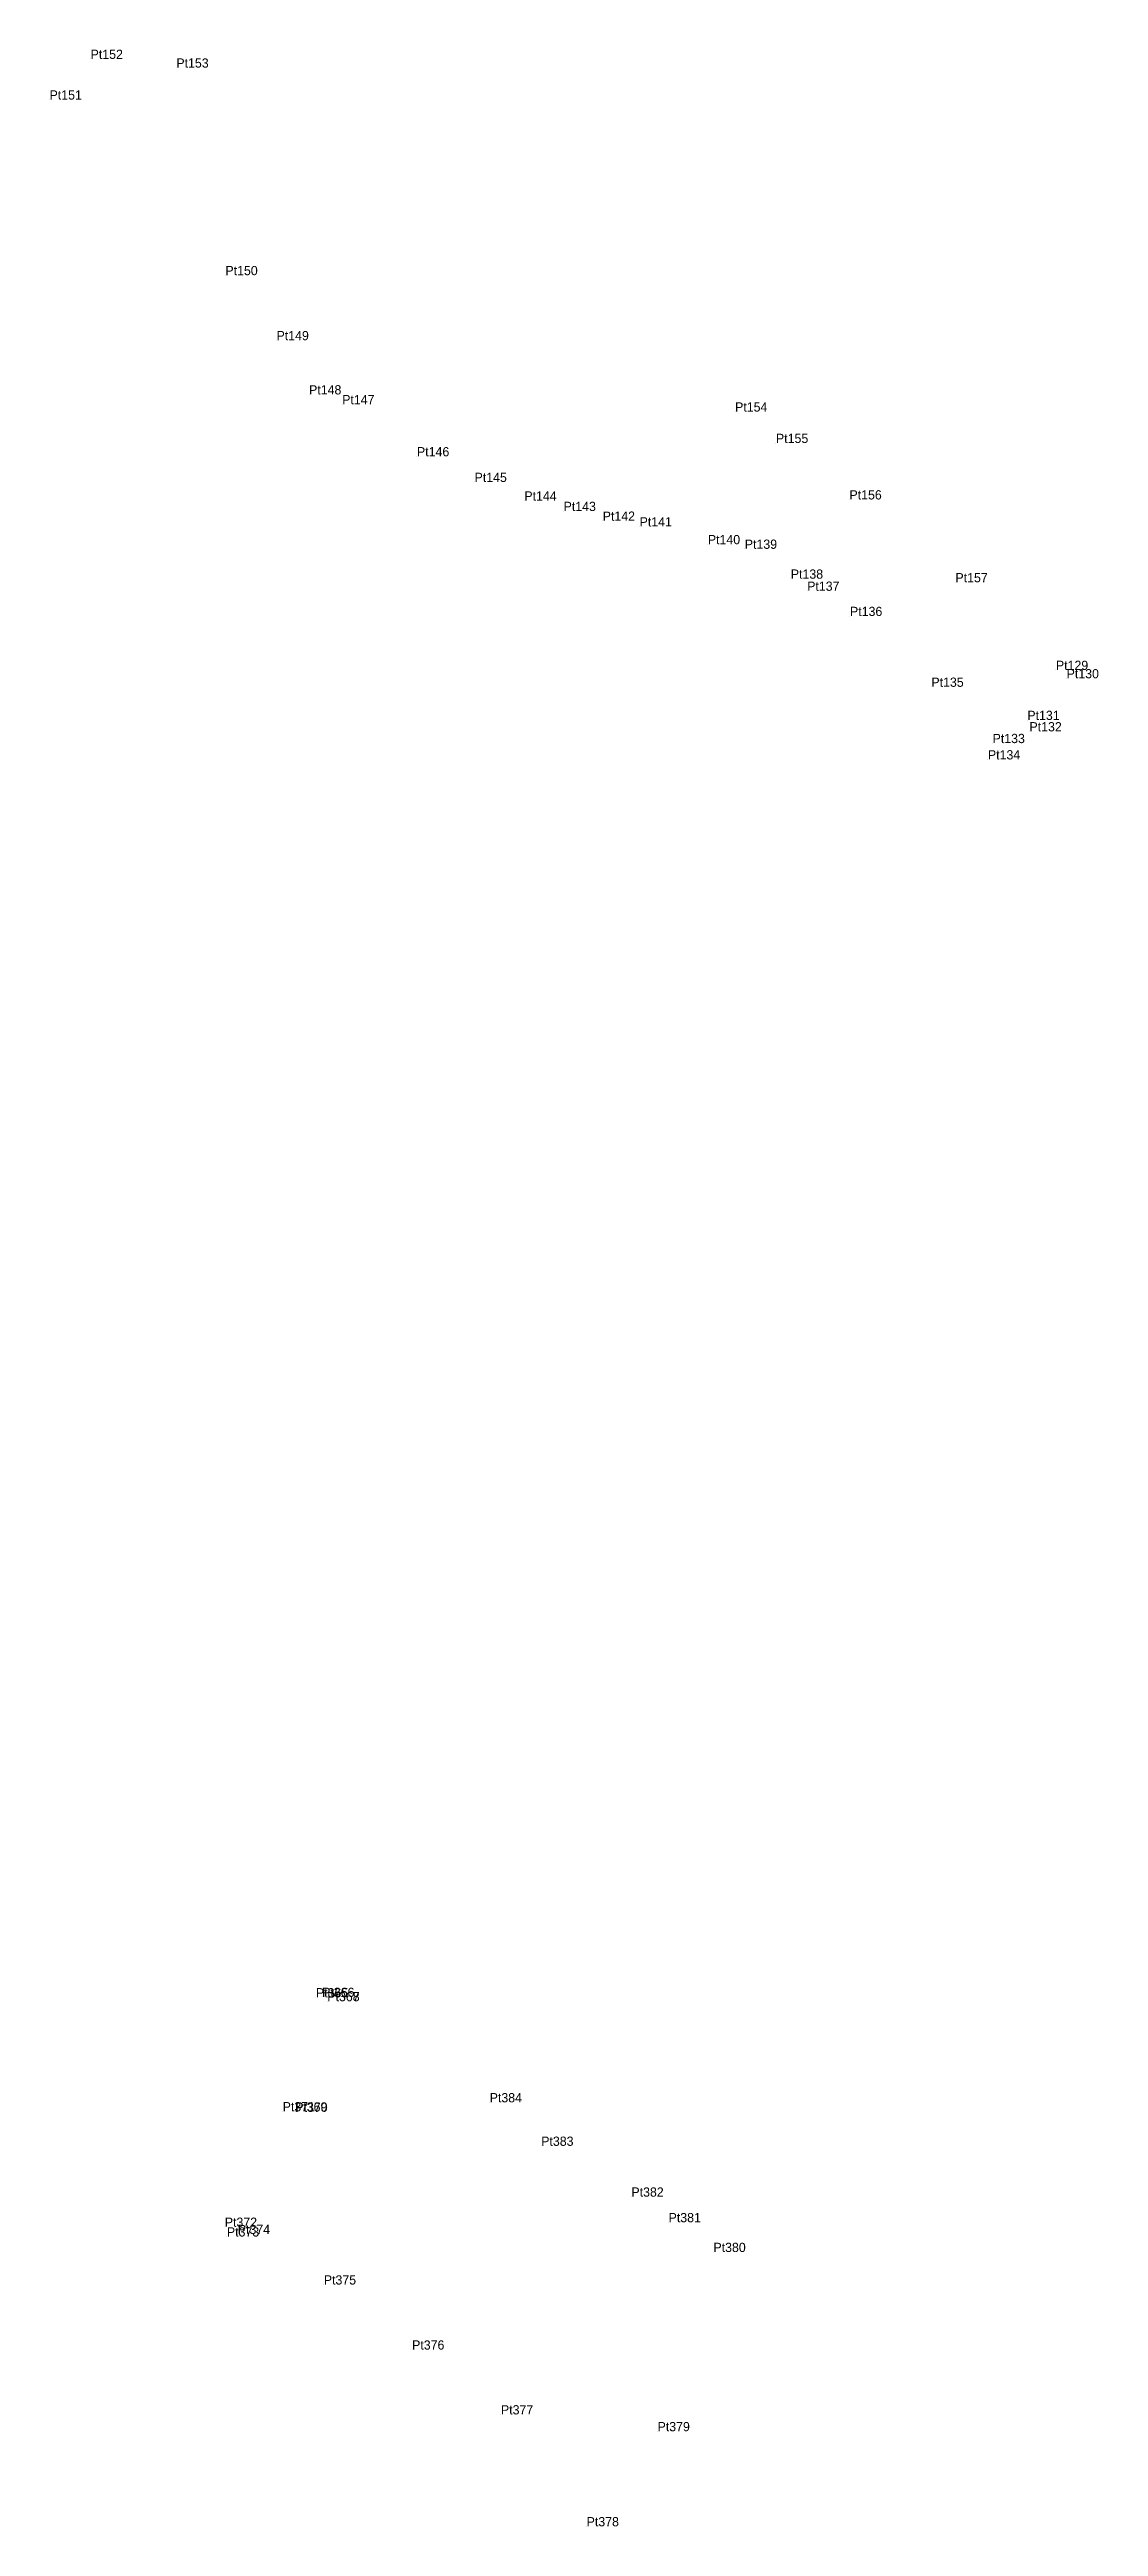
# Model space of a CAD drawing. Extents: x 0 to 667379, y 0 to 1854856.
# Drawn here: x 537808.3 to 538012.7, y 1847819.1 to 1848301.7 of the extents above; entities that cross this region are included whole.
import ezdxf

# ---------------------------------------------------------------- set-up
doc = ezdxf.new("R2010")
doc.units = 0
doc.layers.add('Level 12', color=7, linetype='Continuous')
doc.layers.add('Level 7', color=7, linetype='Continuous')

msp = doc.modelspace()

# ---------------------------------------------------------------- texts
at = {"layer": 'Level 12'}
for s, p in [('Pt152', (537816.341, 1848299.879)), ('Pt153', (537833.042, 1848298.179)), ('Pt151', (537808.342, 1848291.949)), ('Pt150', (537842.597, 1848257.737)), ('Pt149', (537852.558, 1848245.059)), ('Pt148', (537858.896, 1848234.501)), ('Pt147', (537865.342, 1848232.583)), ('Pt154', (537941.878, 1848231.16)), ('Pt155', (537949.842, 1848225.035)), ('Pt146', (537879.912, 1848222.441)), ('Pt145', (537891.13, 1848217.441)), ('Pt144', (537900.827, 1848213.811)), ('Pt143', (537908.475, 1848211.786)), ('Pt156', (537964.156, 1848214.037)), ('Pt142', (537916.088, 1848209.886)), ('Pt141', (537923.274, 1848208.775)), ('Pt140', (537936.572, 1848205.314)), ('Pt139', (537943.764, 1848204.42)), ('Pt138', (537952.731, 1848198.596)), ('Pt137', (537955.919, 1848196.241)), ('Pt157', (537984.8, 1848197.897)), ('Pt136', (537964.261, 1848191.325)), ('Pt135', (537980.116, 1848177.531)), ('Pt129', (538004.374, 1848180.815)), ('Pt130', (538006.46, 1848179.183)), ('Pt133', (537992.035, 1848166.565)), ('Pt131', (537998.807, 1848171.064)), ('Pt132', (537999.221, 1848168.845)), ('Pt134', (537991.125, 1848163.379)), ('Pt365', (537860.231, 1847922.164)), ('Pt366', (537861.436, 1847922.251)), ('Pt367', (537862.445, 1847921.417)), ('Pt368', (537862.448, 1847921.411)), ('Pt384', (537894.075, 1847901.718)), ('Pt371', (537853.751, 1847899.962)), ('Pt369', (537856.164, 1847899.92)), ('Pt370', (537856.223, 1847899.858)), ('Pt383', (537904.113, 1847893.239)), ('Pt382', (537921.681, 1847883.335)), ('Pt372', (537842.477, 1847877.458)), ('Pt381', (537928.923, 1847878.349)), ('Pt373', (537842.889, 1847875.567)), ('Pt374', (537845.006, 1847876.05)), ('Pt380', (537937.661, 1847872.548)), ('Pt375', (537861.767, 1847866.213)), ('Pt376', (537878.963, 1847853.533)), ('Pt377', (537896.272, 1847840.904)), ('Pt379', (537926.777, 1847837.622)), ('Pt378', (537912.959, 1847819.099))]:
    msp.add_text(s, height=1.8, dxfattribs=at).set_placement(p)

# ---------------------------------------------------------------- linework, layer by layer
at = {"layer": 'Level 7'}
for p, q in [((537816.341, 1848299.879), (537816.341, 1848299.879)), ((537833.042, 1848298.179), (537833.042, 1848298.179)), ((537808.342, 1848291.949), (537808.342, 1848291.949)), ((537842.597, 1848257.737), (537842.597, 1848257.737)), ((537852.558, 1848245.059), (537852.558, 1848245.059)), ((537858.896, 1848234.501), (537858.896, 1848234.501)), ((537865.342, 1848232.583), (537865.342, 1848232.583)), ((537941.878, 1848231.16), (537941.878, 1848231.16)), ((537879.912, 1848222.441), (537879.912, 1848222.441)), ((537949.842, 1848225.035), (537949.842, 1848225.035)), ((537891.13, 1848217.441), (537891.13, 1848217.441)), ((537900.827, 1848213.811), (537900.827, 1848213.811)), ((537908.475, 1848211.786), (537908.475, 1848211.786)), ((537964.156, 1848214.037), (537964.156, 1848214.037)), ((537916.088, 1848209.886), (537916.088, 1848209.886)), ((537923.274, 1848208.775), (537923.274, 1848208.775)), ((537936.572, 1848205.314), (537936.572, 1848205.314)), ((537943.764, 1848204.42), (537943.764, 1848204.42)), ((537952.731, 1848198.596), (537952.731, 1848198.596)), ((537984.8, 1848197.897), (537984.8, 1848197.897)), ((537955.919, 1848196.241), (537955.919, 1848196.241)), ((537964.261, 1848191.325), (537964.261, 1848191.325)), ((538004.374, 1848180.815), (538004.374, 1848180.815)), ((538006.46, 1848179.183), (538006.46, 1848179.183)), ((537980.116, 1848177.531), (537980.116, 1848177.531)), ((537998.807, 1848171.064), (537998.807, 1848171.064)), ((537999.221, 1848168.845), (537999.221, 1848168.845)), ((537992.035, 1848166.565), (537992.035, 1848166.565)), ((537991.125, 1848163.379), (537991.125, 1848163.379)), ((537860.231, 1847922.164), (537860.231, 1847922.164)), ((537861.436, 1847922.251), (537861.436, 1847922.251)), ((537862.445, 1847921.417), (537862.445, 1847921.417)), ((537862.448, 1847921.411), (537862.448, 1847921.411)), ((537853.751, 1847899.962), (537853.751, 1847899.962)), ((537856.164, 1847899.92), (537856.164, 1847899.92)), ((537856.223, 1847899.858), (537856.223, 1847899.858)), ((537894.075, 1847901.718), (537894.075, 1847901.718)), ((537904.113, 1847893.239), (537904.113, 1847893.239)), ((537921.681, 1847883.335), (537921.681, 1847883.335)), ((537842.477, 1847877.458), (537842.477, 1847877.458)), ((537842.889, 1847875.567), (537842.889, 1847875.567)), ((537845.006, 1847876.05), (537845.006, 1847876.05)), ((537928.923, 1847878.349), (537928.923, 1847878.349)), ((537937.661, 1847872.548), (537937.661, 1847872.548)), ((537861.767, 1847866.213), (537861.767, 1847866.213)), ((537878.963, 1847853.533), (537878.963, 1847853.533)), ((537896.272, 1847840.904), (537896.272, 1847840.904)), ((537926.777, 1847837.622), (537926.777, 1847837.622)), ((537912.959, 1847819.099), (537912.959, 1847819.099))]:
    msp.add_line(p, q, dxfattribs=at)

msp.set_redraw_order([(e.dxf.handle, doc.entitydb.next_handle()) for e in msp.query("TEXT MTEXT ATTDEF DIMENSION ARC_DIMENSION")])  # texts and dimensions are drawn at this point

doc.saveas('drawing.dxf')
